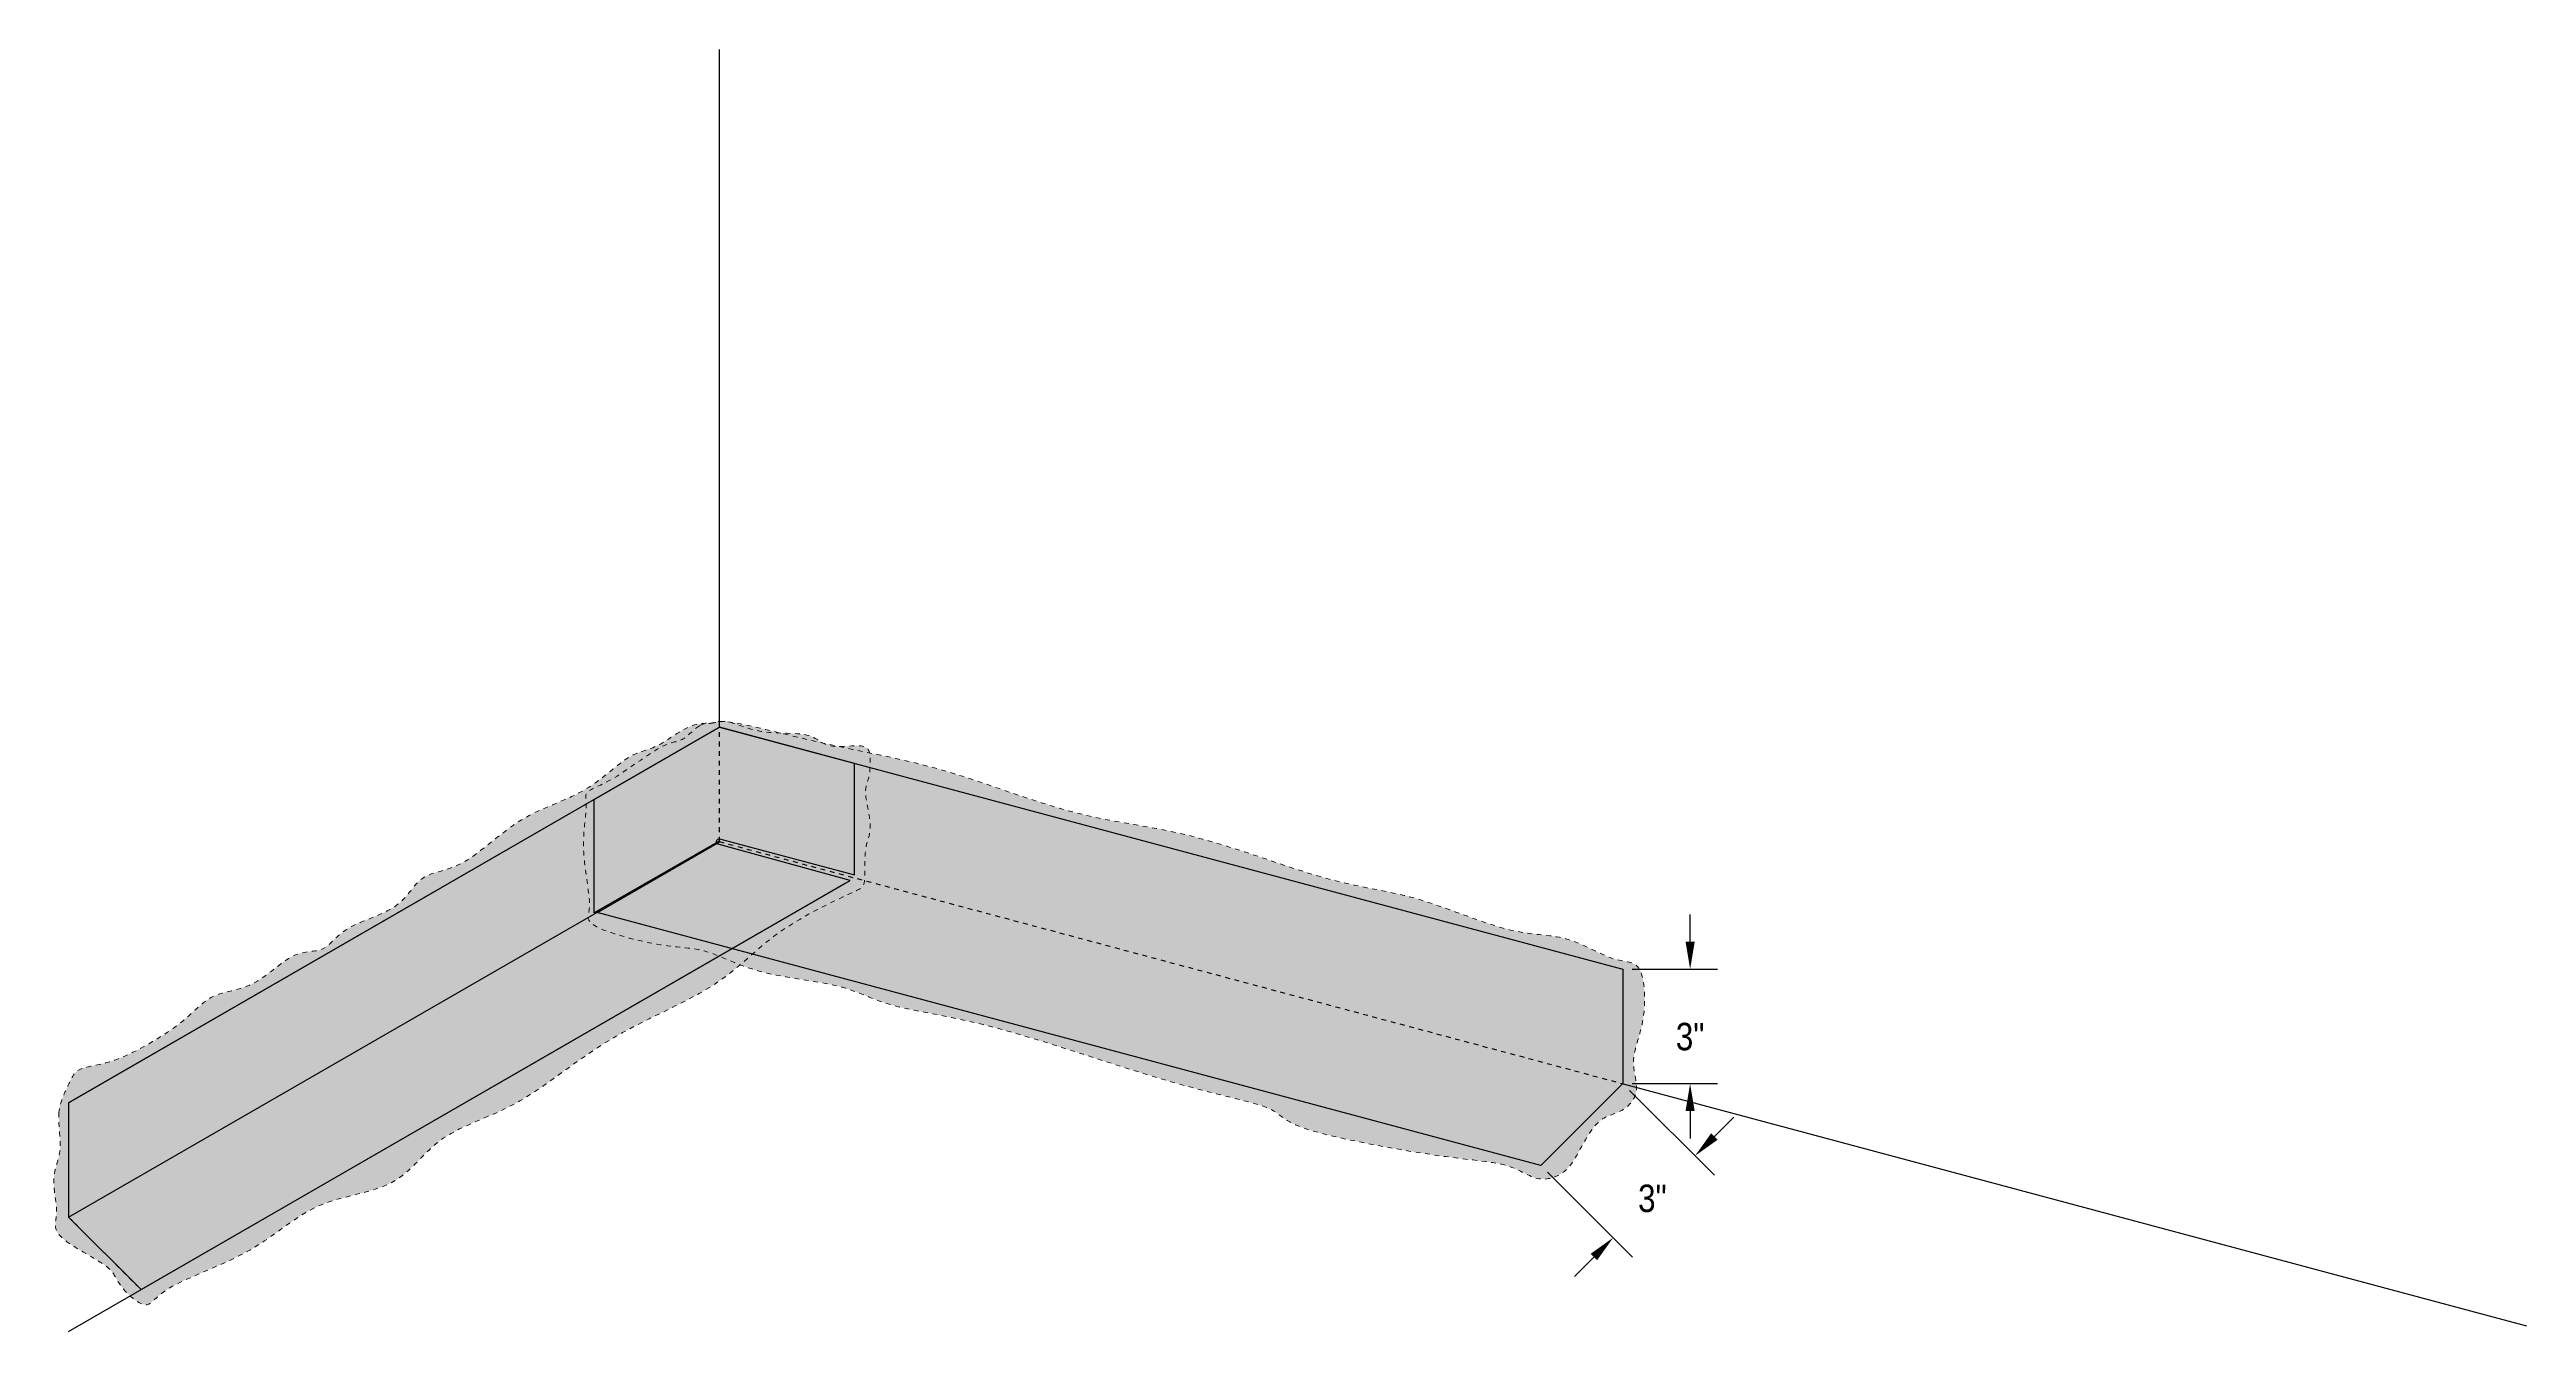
# Model space of a CAD drawing. Header units: inches. Extents: x -328 to 241, y -33 to 146.
# Drawn here: x -309.8 to -244.8, y 55.2 to 88.8 of the extents above; entities that cross this region are included whole.
import ezdxf

# ---------------------------------------------------------------- set-up
doc = ezdxf.new("R2010")
doc.units = ezdxf.units.IN
doc.header["$MEASUREMENT"] = 0
doc.linetypes.add('Dash', pattern=[0.25, 0.125, -0.125])
doc.layers.add('Hatch', color=2, linetype='Continuous')
doc.layers.add('Others', color=190, linetype='Continuous', lineweight=0)
doc.layers.add('RAM POLY FELT 3.5 FILTER FABRIC.', color=4, linetype='Dash', lineweight=0)
doc.layers.add('RamProof SYSTEM LIQUID', color=140, linetype='Continuous', lineweight=0, true_color=0x00bfff)
doc.styles.get("Standard").update_dxf_attribs({"font": 'ARIALN.TTF'})
doc.dimstyles.get("Standard").update_dxf_attribs({"dimtxt": 0.18, "dimasz": 0.18, "dimexe": 0.18, "dimexo": 0.0625, "dimgap": 0.09, "dimtad": 0, "dimtih": 1, "dimtoh": 1, "dimdec": 4, "dimzin": 0, "dimdsep": 46, "dimtxsty": 'Standard', "dimcen": 0.09, "dimadec": 0, "dimazin": 0, "dimtfac": 1, "dimtdec": 4, "dimtofl": 0, "dimtmove": 0, "dimatfit": 3, "dimfxl": 1, "dimtolj": 1, "dimtzin": 0, "dimarcsym": 0})

msp = doc.modelspace()

# ---------------------------------------------------------------- blocks, each defined once
blk = doc.blocks.new('*D22')
at = {"layer": 'Defpoints', "color": 0, "transparency": 16777216}
for p in [(-268.511, 61.677), (-270.659, 59.529), (-268.761, 57.631)]:
    blk.add_point(p, dxfattribs=at)
at = {"layer": 'Others', "color": 0, "lineweight": -2, "transparency": 16777216}
for p, q in [((-268.334, 61.5), (-266.104, 59.27)), ((-266.104, 60.288), (-265.595, 60.797)), ((-270.482, 59.353), (-268.252, 57.122)), ((-269.27, 57.122), (-269.779, 56.613))]:
    blk.add_line(p, q, dxfattribs=at)
at = {"layer": 'Others', "color": 0, "transparency": 16777216}
for points in [[(-266.189, 60.373), (-266.019, 60.203), (-266.613, 59.779)], [(-269.355, 57.207), (-269.185, 57.038), (-268.761, 57.631)]]:
    blk.add_solid(points, dxfattribs=at)
at = {"layer": 'Others', "color": 0, "transparency": 16777216, "insert": (-267.732, 58.66), "char_height": 0.72, "attachment_point": 5}
blk.add_mtext('\\A1;3"', dxfattribs=at)
blk = doc.blocks.new('*D23')
at = {"layer": 'Defpoints', "color": 0, "transparency": 16777216}
for p in [(-268.511, 64.683), (-268.511, 61.677), (-266.741, 61.677)]:
    blk.add_point(p, dxfattribs=at)
at = {"layer": 'Others', "color": 0, "lineweight": -2, "transparency": 16777216}
for p, q in [((-266.741, 65.403), (-266.741, 66.123)), ((-268.261, 64.683), (-266.021, 64.683)), ((-268.261, 61.677), (-266.021, 61.677)), ((-266.741, 60.957), (-266.741, 60.237))]:
    blk.add_line(p, q, dxfattribs=at)
at = {"layer": 'Others', "color": 0, "transparency": 16777216}
for points in [[(-266.861, 65.403), (-266.621, 65.403), (-266.741, 64.683)], [(-266.861, 60.957), (-266.621, 60.957), (-266.741, 61.677)]]:
    blk.add_solid(points, dxfattribs=at)
at = {"layer": 'Others', "color": 0, "transparency": 16777216, "insert": (-266.741, 62.908), "char_height": 0.72, "attachment_point": 5}
blk.add_mtext('\\A1;3"', dxfattribs=at)

# ---------------------------------------------------------------- dimensions: what is measured, and where the dimension line sits
at = {"layer": 'Others'}
for base, p1, p2, angle, picture, middle, dimtype in [((-266.7412, 61.67687), (-268.51119, 64.68291), (-268.51119, 61.67687), 90, '*D23', (-266.7412, 62.90763), 160), ((-268.76077, 57.63149), (-268.51119, 61.67687), (-270.65867, 59.52939), 225, '*D22', (-267.73238, 58.65987), 161)]:
    dim = msp.add_linear_dim(base=base, p1=p1, p2=p2, angle=angle, text='3"', dimstyle='Standard', override={"dimscale": 0}, dxfattribs=at)
    dim.commit()
    dim.dimension.update_dxf_attribs({"geometry": picture, "text_midpoint": middle, "dimtype": dimtype})

# ---------------------------------------------------------------- hatches: boundary and pattern name
at = {"layer": 'Hatch'}
h = msp.add_hatch(color=256, dxfattribs=at)
h.dxf.hatch_style = 1
edge = h.paths.add_edge_path()
edge.add_line((-309.31923, 61.17399), (-309.31923, 58.16795))
edge.add_line((-309.31923, 58.16795), (-307.41731, 56.26603))
edge.add_line((-307.41731, 56.26603), (-288.79796, 67.01591))
edge.add_line((-288.79796, 67.01591), (-292.29593, 67.97494))
edge.add_arc((-292.22232, 68.02077), 0.08671, 93.0968598, 211.9084204, ccw=False)
edge.add_line((-292.22701, 68.10735), (-288.68347, 67.15786))
edge.add_line((-288.68347, 67.15786), (-288.68347, 70.08806))
edge.add_line((-288.68347, 70.08806), (-292.23251, 71.03902))
edge.add_line((-292.23251, 71.03902), (-309.31923, 61.17399))
h = msp.add_hatch(color=256, dxfattribs=at)
h.dxf.hatch_style = 1
edge = h.paths.add_edge_path()
edge.add_line((-295.51916, 66.16502), (-295.51916, 69.14147))
edge.add_line((-295.51916, 69.14147), (-292.23251, 71.03902))
edge.add_line((-292.23251, 71.03902), (-268.51119, 64.68291))
edge.add_line((-268.51119, 64.68291), (-268.51119, 61.67687))
edge.add_line((-268.51119, 61.67687), (-270.65867, 59.52939))
edge.add_line((-270.65867, 59.52939), (-295.43952, 66.1694))
edge.add_line((-295.43952, 66.1694), (-292.22949, 68.02673))
edge.add_arc((-292.2409, 68.02986), 0.01184, 344.6527823, 452.8862433)
edge.add_line((-292.2415, 68.04169), (-295.51916, 66.16502))
at = {"layer": 'RamProof SYSTEM LIQUID'}
h = msp.add_hatch(color=256, dxfattribs=at)
h.dxf.hatch_style = 1
edge = h.paths.add_edge_path()
edge.add_spline(control_points=[(-309.57346, 60.91665), (-309.54849, 61.21117), (-309.30243, 61.63736), (-309.14733, 62.14194), (-308.18042, 62.14194), (-306.23969, 63.26243), (-305.60883, 64.10644), (-304.50437, 64.10644), (-303.35492, 65.25589), (-302.59968, 65.05353), (-302.15886, 65.81705), (-300.5137, 66.25787), (-300.13895, 67.24889), (-298.99538, 67.24889), (-297.46525, 68.77902), (-295.73747, 69.24198), (-294.56806, 70.41139), (-293.94176, 70.41139), (-292.97053, 71.19086), (-292.36085, 71.10713), (-292.07682, 71.27111), (-291.14182, 70.82285), (-289.75118, 70.93749), (-289.45231, 70.41983), (-288.27418, 70.65909), (-288.27418, 70.17893), (-288.27418, 69.71009), (-288.45624, 69.39475), (-288.26714, 68.689), (-288.26714, 68.18635), (-288.41014, 67.93867), (-288.41014, 67.23785), (-288.41014, 66.80694), (-288.75268, 66.71516), (-290.98854, 65.58598), (-292.1554, 64.18339), (-295.2583, 62.93769), (-297.47232, 60.99784), (-299.707, 60.39905), (-300.59882, 58.85438), (-302.8862, 58.68209), (-304.34567, 57.22262), (-307.0077, 56.31608), (-307.1907, 55.63312), (-308.01622, 56.34896), (-308.13419, 56.7892), (-308.73778, 57.13768), (-309.82136, 57.76329), (-309.54585, 58.24049), (-309.81445, 59.24292), (-309.45227, 59.87024), (-309.59844, 60.62213), (-309.57346, 60.91665)], knot_values=[0, 0, 0, 0, 1, 2, 3, 4, 5, 6, 7, 8, 9, 10, 11, 12, 13, 14, 15, 16, 17, 18, 19, 20, 21, 22, 23, 24, 25, 26, 27, 28, 29, 30, 31, 32, 33, 34, 35, 36, 37, 38, 39, 40, 41, 42, 43, 44, 45, 46, 47, 48, 49, 50, 50, 50, 50], degree=3, periodic=0)
h = msp.add_hatch(color=256, dxfattribs=at)
h.dxf.hatch_style = 1
edge = h.paths.add_edge_path()
edge.add_spline(control_points=[(-292.75572, 71.07598), (-292.62373, 71.15648), (-292.43611, 71.08407), (-292.23251, 71.31147), (-289.27675, 70.51948), (-286.38605, 70.0371), (-282.75723, 68.59017), (-279.93683, 68.3735), (-276.02433, 66.85361), (-274.10209, 66.72139), (-271.34511, 65.52263), (-270.00082, 65.64369), (-268.67949, 64.78935), (-267.95119, 64.9845), (-267.88077, 63.26345), (-268.36902, 62.2955), (-268.00068, 61.43057), (-268.5606, 60.87065), (-269.20461, 60.81703), (-269.789, 59.59728), (-270.1377, 59.24857), (-270.78062, 59.0763), (-271.47691, 59.62132), (-273.01648, 59.68142), (-277.53805, 60.51584), (-277.39194, 61.06112), (-280.09234, 61.54207), (-285.26213, 63.35949), (-287.89801, 63.65996), (-288.87396, 64.31105), (-291.29007, 64.51554), (-292.61271, 65.27917), (-293.6057, 65.22211), (-295.62809, 65.76401), (-295.71685, 66.09526), (-295.57471, 66.34145), (-295.888, 67.90454), (-295.66394, 69.06662), (-295.83384, 69.36089), (-295.12382, 69.55114), (-293.61349, 70.70429), (-293.22809, 70.60103), (-292.88772, 70.99547), (-292.75572, 71.07598)], knot_values=[0, 0, 0, 0, 1, 2, 3, 4, 5, 6, 7, 8, 9, 10, 11, 12, 13, 14, 15, 16, 17, 18, 19, 20, 21, 22, 23, 24, 25, 26, 27, 28, 29, 30, 31, 32, 33, 34, 35, 36, 37, 38, 39, 40, 41, 41, 41, 41], degree=3, periodic=1)

# ---------------------------------------------------------------- linework, layer by layer
for points in [[(-292.23251, 71.03902), (-292.23251, 88.8352)], [(-288.68347, 67.31932), (-288.68347, 70.08806)], [(-309.31923, 61.17399), (-295.45372, 69.17925)], [(-309.31923, 55.16795), (-288.91402, 66.94891)], [(-309.31923, 58.16795), (-295.45372, 66.17321)], [(-268.50108, 61.67339), (-244.77977, 55.31729)]]:
    msp.add_lwpolyline(points)
for points in [[(-309.31923, 61.17399), (-309.31923, 58.16795), (-307.41731, 56.26603), (-288.79796, 67.01591), (-292.29593, 67.97494, -0.57045679), (-292.22701, 68.10735), (-288.68347, 67.15786), (-288.68347, 70.08806), (-292.23251, 71.03902)], [(-295.51916, 66.16502), (-295.51916, 69.14147), (-292.23251, 71.03902), (-268.51119, 64.68291), (-268.51119, 61.67687), (-270.65867, 59.52939), (-295.43952, 66.1694), (-292.22949, 68.02673, 0.51080924), (-292.2415, 68.04169)]]:
    msp.add_lwpolyline(points, format="xyb", close=True)
at = {"linetype": 'Dash'}
for points in [[(-292.23251, 68.03298), (-292.23251, 71.03902)], [(-295.45372, 66.17321), (-292.23251, 68.03298)], [(-292.23251, 68.03298), (-268.51119, 61.67687)]]:
    msp.add_lwpolyline(points, dxfattribs=at)
at = {"layer": 'Others'}
for points in [[(-292.23251, 71.03902), (-295.51916, 69.14147)], [(-292.23251, 71.03902), (-268.51119, 64.68291)], [(-295.51916, 69.14147), (-295.51916, 66.16502)], [(-295.45372, 66.17321), (-270.65867, 59.52939)], [(-268.51119, 64.68291), (-268.51119, 61.67687), (-270.65867, 59.52939)]]:
    msp.add_lwpolyline(points, dxfattribs=at)
msp.add_lwpolyline([(-295.51916, 66.16502), (-292.24262, 68.03645, -0.57425178), (-292.23455, 68.0318, 1.72278021)], format="xyb", dxfattribs=at)
at = {"layer": 'RAM POLY FELT 3.5 FILTER FABRIC.'}
msp.add_lwpolyline([(-309.31923, 61.17399), (-309.31923, 58.16795), (-307.41731, 56.26603)], dxfattribs=at)
for points in [[(-309.57346, 60.91665), (-309.54849, 61.21117), (-309.30243, 61.63736), (-309.14733, 62.14194), (-308.18042, 62.14194), (-306.23969, 63.26243), (-305.60883, 64.10644), (-304.50437, 64.10644), (-303.35492, 65.25589), (-302.59968, 65.05353), (-302.15886, 65.81705), (-300.5137, 66.25787), (-300.13895, 67.24889), (-298.99538, 67.24889), (-297.46525, 68.77902), (-295.73747, 69.24198), (-294.56806, 70.41139), (-293.94176, 70.41139), (-292.97053, 71.19086), (-292.36085, 71.10713), (-292.07682, 71.27111), (-291.14182, 70.82285), (-289.75118, 70.93749), (-289.45231, 70.41983), (-288.27418, 70.65909), (-288.27418, 70.17893), (-288.27418, 69.71009), (-288.45624, 69.39475), (-288.26714, 68.689), (-288.26714, 68.18635), (-288.41014, 67.93867), (-288.41014, 67.23785), (-288.41014, 66.80694), (-288.75268, 66.71516), (-290.98854, 65.58598), (-292.1554, 64.18339), (-295.2583, 62.93769), (-297.47232, 60.99784), (-299.707, 60.39905), (-300.59882, 58.85438), (-302.8862, 58.68209), (-304.34567, 57.22262), (-307.0077, 56.31608), (-307.1907, 55.63312), (-308.01622, 56.34896), (-308.13419, 56.7892), (-308.73778, 57.13768), (-309.82136, 57.76329), (-309.54585, 58.24049), (-309.81445, 59.24292), (-309.45227, 59.87024), (-309.59844, 60.62213), (-309.57346, 60.91665)], [(-292.75572, 71.07598), (-292.62373, 71.15648), (-292.43611, 71.08407), (-292.23251, 71.31147), (-289.27675, 70.51948), (-286.38605, 70.0371), (-282.75723, 68.59017), (-279.93683, 68.3735), (-276.02433, 66.85361), (-274.10209, 66.72139), (-271.34511, 65.52263), (-270.00082, 65.64369), (-268.67949, 64.78935), (-267.95119, 64.9845), (-267.88077, 63.26345), (-268.36902, 62.2955), (-268.00068, 61.43057), (-268.5606, 60.87065), (-269.20461, 60.81703), (-269.789, 59.59728), (-270.1377, 59.24857), (-270.78062, 59.0763), (-271.47691, 59.62132), (-273.01648, 59.68142), (-277.53805, 60.51584), (-277.39194, 61.06112), (-280.09234, 61.54207), (-285.26213, 63.35949), (-287.89801, 63.65996), (-288.87396, 64.31105), (-291.29007, 64.51554), (-292.61271, 65.27917), (-293.6057, 65.22211), (-295.62809, 65.76401), (-295.71685, 66.09526), (-295.57471, 66.34145), (-295.888, 67.90454), (-295.66394, 69.06662), (-295.83384, 69.36089), (-295.12382, 69.55114), (-293.61349, 70.70429), (-293.22809, 70.60103), (-292.88772, 70.99547), (-292.75572, 71.07598)]]:
    msp.add_open_spline(points, degree=3, dxfattribs=at)
at = {"layer": 'RamProof SYSTEM LIQUID'}
msp.add_lwpolyline([(-295.51916, 69.14147), (-292.23251, 71.03902), (-268.51119, 64.68291), (-268.51119, 61.67687), (-270.65867, 59.52939), (-295.43952, 66.1694), (-295.51916, 66.16502)], close=True, dxfattribs=at)

msp.set_redraw_order([(e.dxf.handle, doc.entitydb.next_handle()) for e in msp.query("TEXT MTEXT ATTDEF DIMENSION ARC_DIMENSION")])  # texts and dimensions are drawn at this point

doc.saveas('drawing.dxf')
